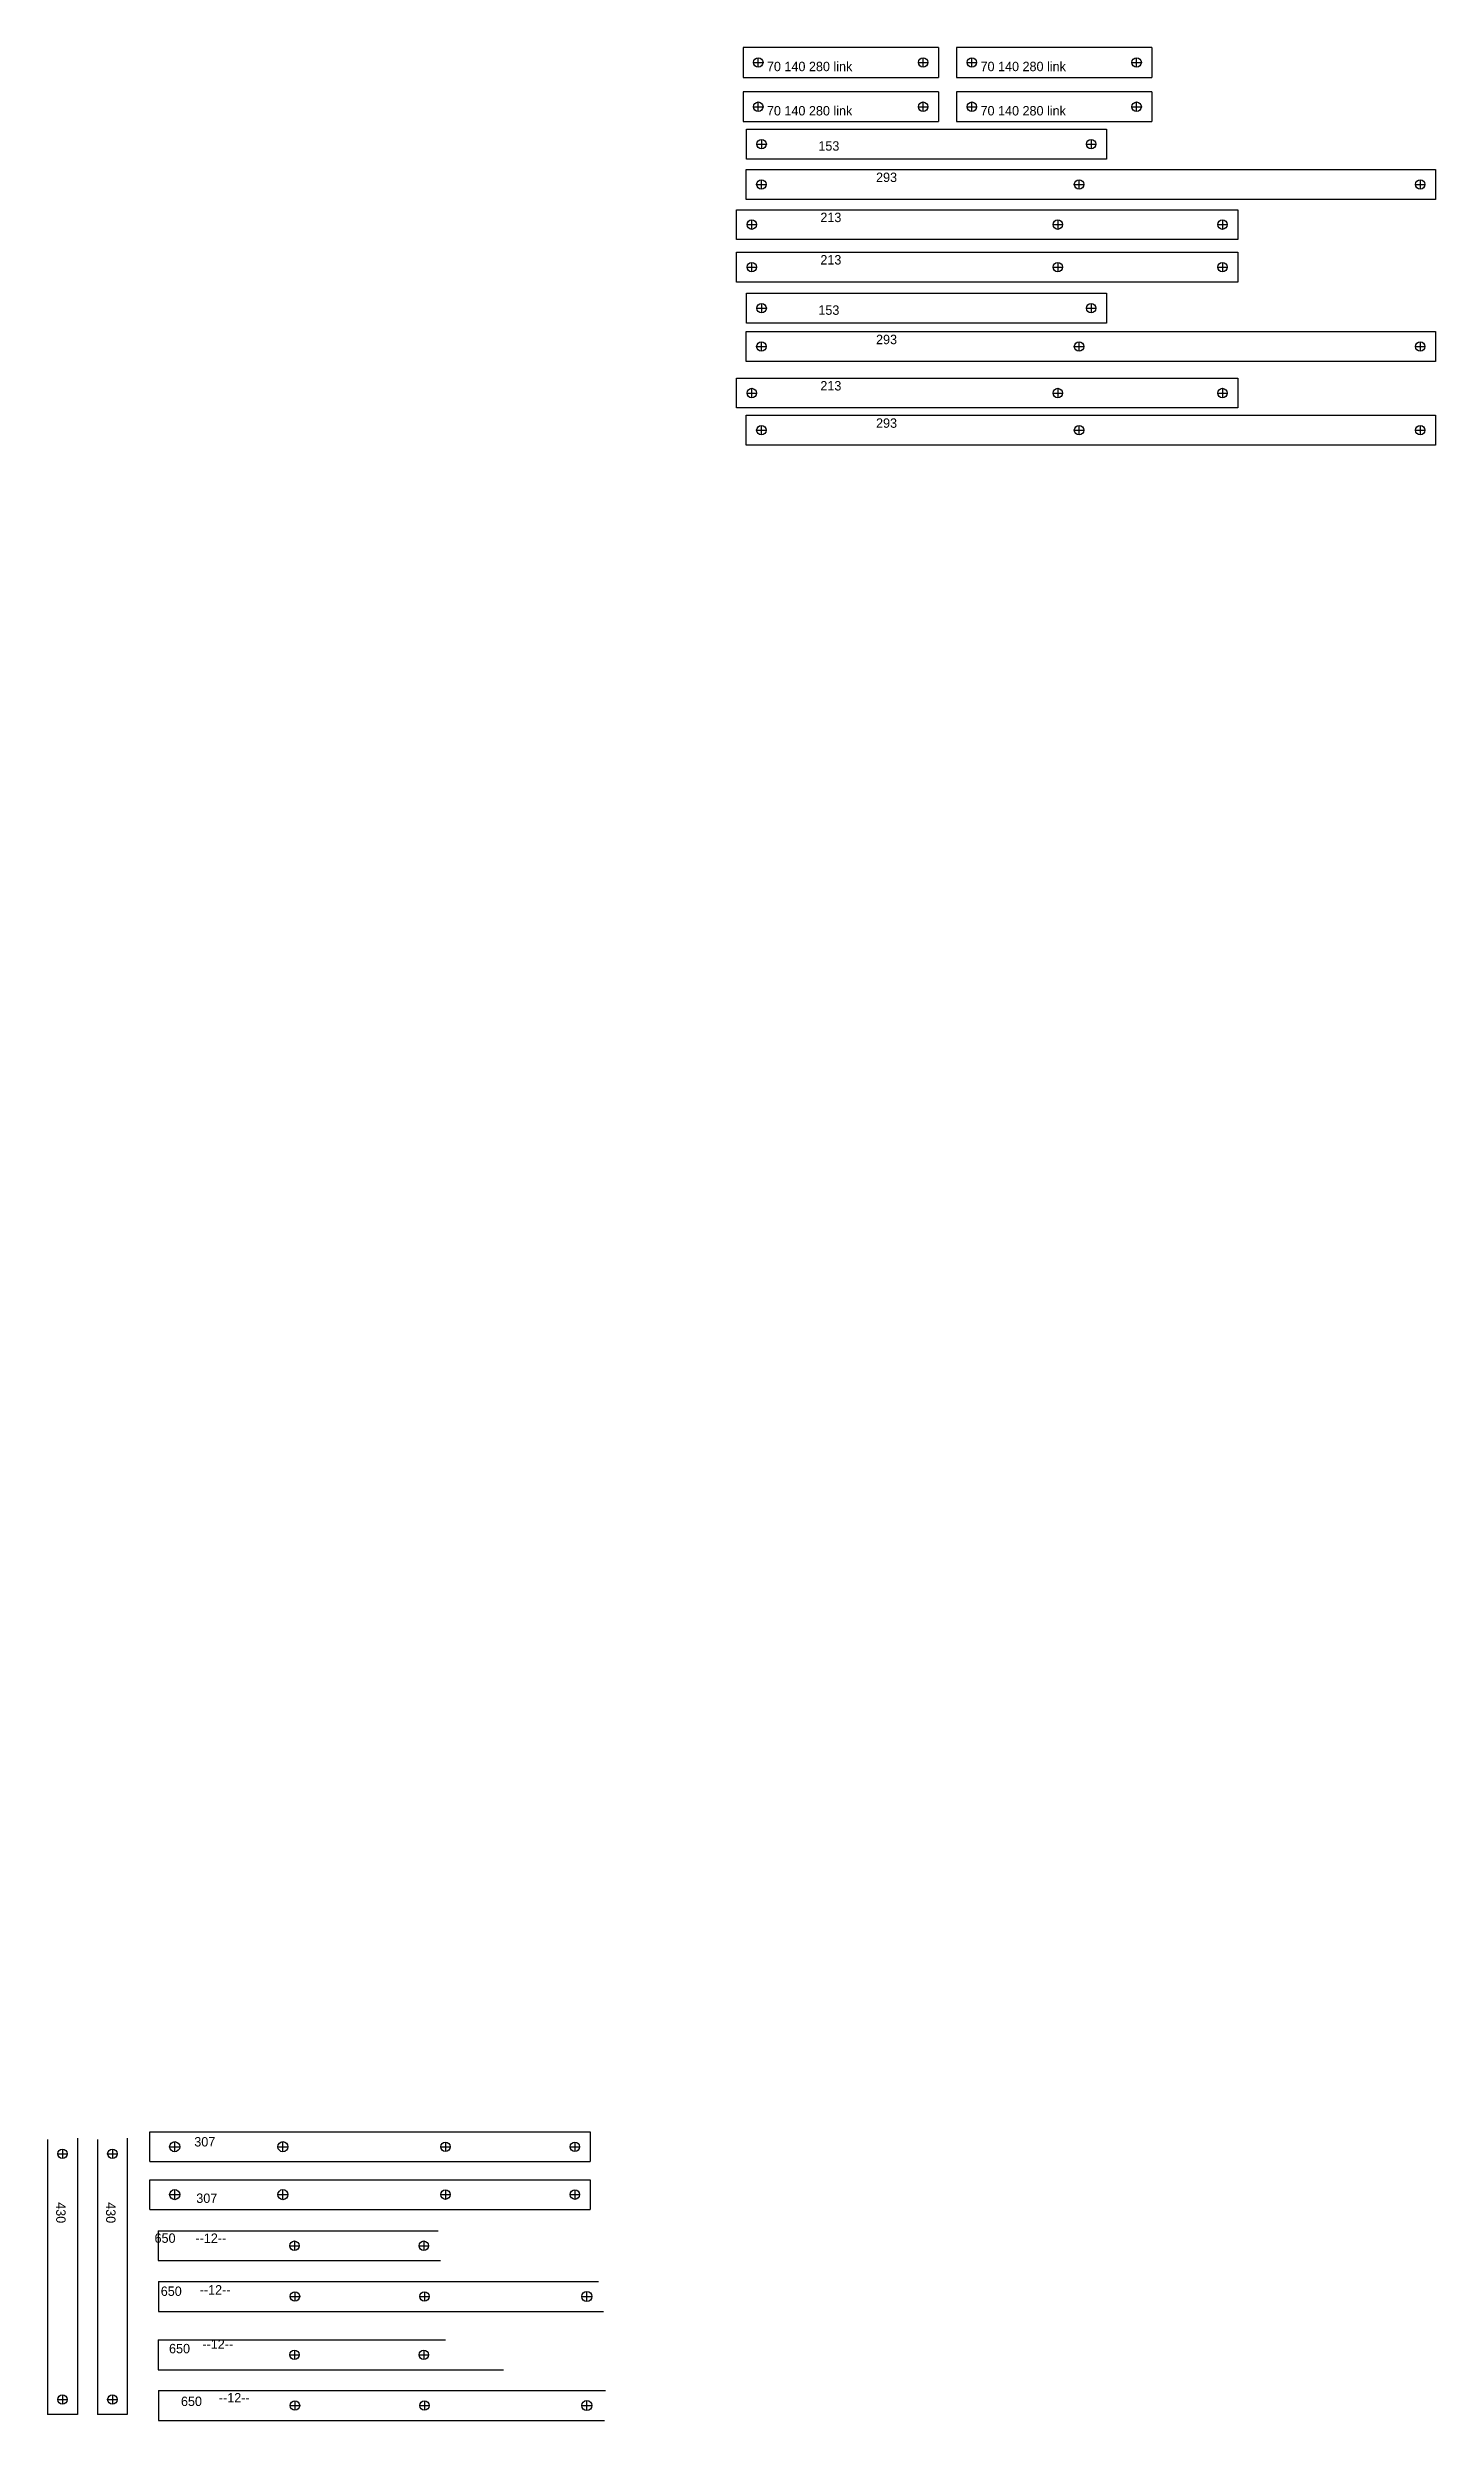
# Model space of a CAD drawing. Header units: millimetres. Extents: x -15418 to 43885, y -27590 to 23052.
# Drawn here: x 7795 to 8385, y 2557 to 3565 of the extents above; entities that cross this region are included whole.
import ezdxf

# ---------------------------------------------------------------- set-up
doc = ezdxf.new("R2010")
doc.units = ezdxf.units.MM
doc.header["$LTSCALE"] = 0.5
doc.layers.add('Layer1', color=1, linetype='Continuous')

msp = doc.modelspace()

# ---------------------------------------------------------------- texts
at = {"layer": 'Layer1', "transparency": 33554661}
for s, p in [('70 140 280 link ', (8100.8624, 3555.1477)), ('70 140 280 link ', (8191.6333, 3555.1477)), ('70 140 280 link ', (8100.8624, 3536.3323)), ('70 140 280 link ', (8191.6333, 3536.3323)), ('307', (7857.5137, 2673.2918)), ('307', (7858.3684, 2649.3055)), ('650', (7840.6291, 2632.3552)), ('--12--', (7858.0122, 2632.3129)), ('650', (7843.279, 2609.8054)), ('--12--', (7859.822, 2610.366)), ('650', (7846.7901, 2585.4138)), ('--12--', (7860.9523, 2587.3383)), ('650', (7851.8512, 2563.0075)), ('--12--', (7867.9593, 2564.5363))]:
    msp.add_text(s, height=4, dxfattribs=at).set_placement(p)
for p in [(7798.8162, 2649.6278), (7820.0445, 2649.6278)]:
    msp.add_text('430', height=4, rotation=270, dxfattribs=at).set_placement(p)
at = {"layer": 'Layer1', "transparency": 33554661, "char_height": 4, "attachment_point": 1}
for s, width, insert in [('153 ', 87.590099, (8122.7163, 3525.3699)), ('293', 60.794903, (8147.2371, 3512.0499)), ('213', 61.704468, (8123.566, 3495.0216)), ('213', 61.704468, (8123.566, 3476.993)), ('153 ', 87.590099, (8122.7163, 3455.6198)), ('293', 60.794903, (8147.2371, 3443.1459)), ('213', 61.704468, (8123.566, 3423.4707)), ('293', 60.794903, (8147.2371, 3407.6173))]:
    msp.add_mtext_dynamic_manual_height_columns(s, width=width, gutter_width=20, heights=[0], dxfattribs=dict(at, insert=insert))

# ---------------------------------------------------------------- linework, layer by layer
at = {"layer": 'Layer1', "transparency": 33554661}
for p, q in [((8173.7042, 3565.2275), (8090.7042, 3565.2275)), ((8090.7042, 3565.2275), (8090.7042, 3552.5275)), ((8097.2042, 3556.8775), (8097.2042, 3560.8775)), ((8167.2042, 3556.8775), (8167.2042, 3560.8775)), ((8173.7042, 3565.2275), (8173.7042, 3552.5275)), ((8264.4751, 3565.2275), (8181.4751, 3565.2275)), ((8181.4751, 3565.2275), (8181.4751, 3552.5275)), ((8187.9751, 3556.8775), (8187.9751, 3560.8775)), ((8257.9751, 3556.8775), (8257.9751, 3560.8775)), ((8264.4751, 3565.2275), (8264.4751, 3552.5275)), ((8090.7042, 3552.5275), (8173.7042, 3552.5275)), ((8095.2042, 3558.8775), (8099.2042, 3558.8775)), ((8165.2042, 3558.8775), (8169.2042, 3558.8775)), ((8181.4751, 3552.5275), (8264.4751, 3552.5275)), ((8185.9751, 3558.8775), (8189.9751, 3558.8775)), ((8255.9751, 3558.8775), (8259.9751, 3558.8775)), ((8173.7042, 3546.4122), (8090.7042, 3546.4122)), ((8090.7042, 3546.4122), (8090.7042, 3533.7122)), ((8095.2042, 3540.0622), (8099.2042, 3540.0622)), ((8097.2042, 3538.0622), (8097.2042, 3542.0622)), ((8165.2042, 3540.0622), (8169.2042, 3540.0622)), ((8167.2042, 3538.0622), (8167.2042, 3542.0622)), ((8173.7042, 3546.4122), (8173.7042, 3533.7122)), ((8264.4751, 3546.4122), (8181.4751, 3546.4122)), ((8181.4751, 3546.4122), (8181.4751, 3533.7122)), ((8185.9751, 3540.0622), (8189.9751, 3540.0622)), ((8187.9751, 3538.0622), (8187.9751, 3542.0622)), ((8255.9751, 3540.0622), (8259.9751, 3540.0622)), ((8257.9751, 3538.0622), (8257.9751, 3542.0622)), ((8264.4751, 3546.4122), (8264.4751, 3533.7122)), ((8090.7042, 3533.7122), (8173.7042, 3533.7122)), ((8092.1219, 3530.521), (8245.1219, 3530.521)), ((8092.1219, 3517.821), (8092.1219, 3530.521)), ((8181.4751, 3533.7122), (8264.4751, 3533.7122)), ((8245.1219, 3530.521), (8245.1219, 3517.821)), ((8096.6219, 3524.171), (8100.6219, 3524.171)), ((8098.6219, 3526.171), (8098.6219, 3522.171)), ((8236.6219, 3524.171), (8240.6219, 3524.171)), ((8238.6219, 3526.171), (8238.6219, 3522.171)), ((8091.99, 3513.3656), (8384.99, 3513.3656)), ((8091.99, 3500.6656), (8091.99, 3513.3656)), ((8245.1219, 3517.821), (8092.1219, 3517.821)), ((8384.99, 3513.3656), (8384.99, 3500.6656)), ((8384.99, 3500.6656), (8091.99, 3500.6656)), ((8096.49, 3507.0156), (8100.49, 3507.0156)), ((8098.49, 3505.0156), (8098.49, 3509.0156)), ((8231.49, 3507.0156), (8235.49, 3507.0156)), ((8233.49, 3505.0156), (8233.49, 3509.0156)), ((8376.49, 3507.0156), (8380.49, 3507.0156)), ((8378.49, 3509.0156), (8378.49, 3505.0156)), ((8087.9296, 3496.2913), (8300.9296, 3496.2913)), ((8087.9296, 3483.5913), (8087.9296, 3496.2913)), ((8092.4296, 3489.9413), (8096.4296, 3489.9413)), ((8094.4296, 3487.9413), (8094.4296, 3491.9413)), ((8222.4296, 3489.9413), (8226.4296, 3489.9413)), ((8224.4296, 3491.9413), (8224.4296, 3487.9413)), ((8292.4296, 3489.9413), (8296.4296, 3489.9413)), ((8294.4296, 3491.9413), (8294.4296, 3487.9413)), ((8300.9296, 3496.2913), (8300.9296, 3483.5913)), ((8300.9296, 3483.5913), (8087.9296, 3483.5913)), ((8087.9296, 3478.2628), (8300.9296, 3478.2628)), ((8087.9296, 3465.5628), (8087.9296, 3478.2628)), ((8092.4296, 3471.9128), (8096.4296, 3471.9128)), ((8094.4296, 3469.9128), (8094.4296, 3473.9128)), ((8222.4296, 3471.9128), (8226.4296, 3471.9128)), ((8224.4296, 3473.9128), (8224.4296, 3469.9128)), ((8292.4296, 3471.9128), (8296.4296, 3471.9128)), ((8294.4296, 3473.9128), (8294.4296, 3469.9128)), ((8300.9296, 3478.2628), (8300.9296, 3465.5628)), ((8300.9296, 3465.5628), (8087.9296, 3465.5628)), ((8092.1219, 3460.7709), (8245.1219, 3460.7709)), ((8092.1219, 3448.0709), (8092.1219, 3460.7709)), ((8245.1219, 3460.7709), (8245.1219, 3448.0709)), ((8096.6219, 3454.4209), (8100.6219, 3454.4209)), ((8098.6219, 3456.4209), (8098.6219, 3452.4209)), ((8236.6219, 3454.4209), (8240.6219, 3454.4209)), ((8238.6219, 3456.4209), (8238.6219, 3452.4209)), ((8091.99, 3444.4616), (8384.99, 3444.4616)), ((8091.99, 3431.7616), (8091.99, 3444.4616)), ((8245.1219, 3448.0709), (8092.1219, 3448.0709)), ((8098.49, 3436.1116), (8098.49, 3440.1116)), ((8233.49, 3436.1116), (8233.49, 3440.1116)), ((8378.49, 3440.1116), (8378.49, 3436.1116)), ((8384.99, 3444.4616), (8384.99, 3431.7616)), ((8384.99, 3431.7616), (8091.99, 3431.7616)), ((8096.49, 3438.1116), (8100.49, 3438.1116)), ((8231.49, 3438.1116), (8235.49, 3438.1116)), ((8376.49, 3438.1116), (8380.49, 3438.1116)), ((8087.9296, 3424.7405), (8300.9296, 3424.7405)), ((8087.9296, 3412.0405), (8087.9296, 3424.7405)), ((8094.4296, 3416.3905), (8094.4296, 3420.3905)), ((8224.4296, 3420.3905), (8224.4296, 3416.3905)), ((8294.4296, 3420.3905), (8294.4296, 3416.3905)), ((8300.9296, 3424.7405), (8300.9296, 3412.0405)), ((8300.9296, 3412.0405), (8087.9296, 3412.0405)), ((8091.99, 3408.933), (8384.99, 3408.933)), ((8091.99, 3396.233), (8091.99, 3408.933)), ((8092.4296, 3418.3905), (8096.4296, 3418.3905)), ((8222.4296, 3418.3905), (8226.4296, 3418.3905)), ((8292.4296, 3418.3905), (8296.4296, 3418.3905)), ((8384.99, 3408.933), (8384.99, 3396.233)), ((8096.49, 3402.583), (8100.49, 3402.583)), ((8098.49, 3400.583), (8098.49, 3404.583)), ((8231.49, 3402.583), (8235.49, 3402.583)), ((8233.49, 3400.583), (8233.49, 3404.583)), ((8376.49, 3402.583), (8380.49, 3402.583)), ((8378.49, 3404.583), (8378.49, 3400.583)), ((8384.99, 3396.233), (8091.99, 3396.233)), ((7795.1235, 2676.284), (7795.1235, 2559.4193)), ((7807.8235, 2676.7802), (7807.8235, 2559.4193)), ((7816.3517, 2676.284), (7816.3517, 2559.4193)), ((7829.0517, 2676.7802), (7829.0517, 2559.4193)), ((7838.6878, 2666.8485), (7838.6878, 2679.5485)), ((7838.6878, 2679.5485), (8025.6878, 2679.5485)), ((7847.1878, 2673.1985), (7851.1878, 2673.1985)), ((7849.1878, 2671.1985), (7849.1878, 2675.1985)), ((7893.1878, 2673.1985), (7897.1878, 2673.1985)), ((7895.1878, 2671.1985), (7895.1878, 2675.1985)), ((7962.2378, 2673.1985), (7966.2378, 2673.1985)), ((7964.2378, 2675.1985), (7964.2378, 2671.1985)), ((8017.2378, 2673.1985), (8021.2378, 2673.1985)), ((8019.2378, 2675.1985), (8019.2378, 2671.1985)), ((8025.6878, 2679.5485), (8025.6878, 2666.8485)), ((7799.4735, 2670.2193), (7803.4735, 2670.2193)), ((7801.4735, 2672.2193), (7801.4735, 2668.2193)), ((7820.7017, 2670.2193), (7824.7017, 2670.2193)), ((7822.7017, 2672.2193), (7822.7017, 2668.2193)), ((7838.6878, 2666.8485), (8025.6878, 2666.8485)), ((7838.6878, 2646.4762), (7838.6878, 2659.1762)), ((7838.6878, 2659.1762), (8025.6878, 2659.1762)), ((7847.1878, 2652.8262), (7851.1878, 2652.8262)), ((7849.1878, 2650.8262), (7849.1878, 2654.8262)), ((7893.1878, 2652.8262), (7897.1878, 2652.8262)), ((7895.1878, 2650.8262), (7895.1878, 2654.8262)), ((7962.2378, 2652.8262), (7966.2378, 2652.8262)), ((7964.2378, 2654.8262), (7964.2378, 2650.8262)), ((8017.2378, 2652.8262), (8021.2378, 2652.8262)), ((8019.2378, 2654.8262), (8019.2378, 2650.8262)), ((8025.6878, 2659.1762), (8025.6878, 2646.4762)), ((7838.6878, 2646.4762), (8025.6878, 2646.4762)), ((7842.109, 2637.4859), (7842.109, 2624.7859)), ((7842.109, 2637.4859), (7961.1159, 2637.4859)), ((7900.059, 2633.1359), (7900.059, 2629.1359)), ((7955.059, 2633.1359), (7955.059, 2629.1359)), ((7842.109, 2624.7859), (7962.2048, 2624.7859)), ((7898.059, 2631.1359), (7902.059, 2631.1359)), ((7953.059, 2631.1359), (7957.059, 2631.1359)), ((7842.3557, 2615.91), (7842.3557, 2603.21)), ((7842.3557, 2615.91), (8029.3494, 2615.91)), ((7842.3557, 2603.21), (8031.4074, 2603.21)), ((7898.3057, 2609.56), (7902.3057, 2609.56)), ((7900.3057, 2611.56), (7900.3057, 2607.56)), ((7953.3057, 2609.56), (7957.3057, 2609.56)), ((7955.3057, 2611.56), (7955.3057, 2607.56)), ((8022.3557, 2609.56), (8026.3557, 2609.56)), ((8024.3557, 2607.56), (8024.3557, 2611.56)), ((7842.109, 2591.1181), (7842.109, 2578.4181)), ((7842.109, 2591.1181), (7964.2547, 2591.1181)), ((7898.059, 2584.7681), (7902.059, 2584.7681)), ((7900.059, 2586.7681), (7900.059, 2582.7681)), ((7953.059, 2584.7681), (7957.059, 2584.7681)), ((7955.059, 2586.7681), (7955.059, 2582.7681)), ((7842.109, 2578.4181), (7988.9863, 2578.4181)), ((7799.4735, 2565.7693), (7803.4735, 2565.7693)), ((7801.4735, 2567.7693), (7801.4735, 2563.7693)), ((7820.7017, 2565.7693), (7824.7017, 2565.7693)), ((7822.7017, 2567.7693), (7822.7017, 2563.7693)), ((7842.3557, 2569.5422), (7842.3557, 2556.8422)), ((7842.3557, 2569.5422), (8032.2531, 2569.5422)), ((7898.3057, 2563.1922), (7902.3057, 2563.1922)), ((7900.3057, 2565.1922), (7900.3057, 2561.1922)), ((7953.3057, 2563.1922), (7957.3057, 2563.1922)), ((7955.3057, 2565.1922), (7955.3057, 2561.1922)), ((8022.3557, 2563.1922), (8026.3557, 2563.1922)), ((8024.3557, 2561.1922), (8024.3557, 2565.1922)), ((7807.8235, 2559.4193), (7795.1235, 2559.4193)), ((7829.0517, 2559.4193), (7816.3517, 2559.4193)), ((7842.3557, 2556.8422), (8031.8899, 2556.8422))]:
    msp.add_line(p, q, dxfattribs=at)
for centre, radius in [((8097.2042, 3558.8775), 2), ((8167.2042, 3558.8775), 2), ((8187.9751, 3558.8775), 2), ((8257.9751, 3558.8775), 2), ((8097.2042, 3540.0622), 2), ((8167.2042, 3540.0622), 2), ((8187.9751, 3540.0622), 2), ((8257.9751, 3540.0622), 2), ((8098.6219, 3524.171), 2), ((8238.6219, 3524.171), 2), ((8098.49, 3507.0156), 2), ((8233.49, 3507.0156), 2), ((8378.49, 3507.0156), 2), ((8094.4296, 3489.9413), 2), ((8224.4296, 3489.9413), 2), ((8294.4296, 3489.9413), 2), ((8094.4296, 3471.9128), 2), ((8224.4296, 3471.9128), 2), ((8294.4296, 3471.9128), 2), ((8098.6219, 3454.4209), 2), ((8238.6219, 3454.4209), 2), ((8098.49, 3438.1116), 2), ((8233.49, 3438.1116), 2), ((8378.49, 3438.1116), 2), ((8094.4296, 3418.3905), 2), ((8224.4296, 3418.3905), 2), ((8294.4296, 3418.3905), 2), ((8098.49, 3402.583), 2), ((8233.49, 3402.583), 2), ((8378.49, 3402.583), 2), ((7849.1878, 2673.1985), 2.15), ((7895.1878, 2673.1985), 2.15), ((7964.2378, 2673.1985), 2), ((8019.2378, 2673.1985), 2), ((7801.4735, 2670.2193), 2), ((7822.7017, 2670.2193), 2), ((7849.1878, 2652.8262), 2.15), ((7895.1878, 2652.8262), 2.15), ((7964.2378, 2652.8262), 2), ((8019.2378, 2652.8262), 2), ((7900.059, 2631.1359), 2), ((7955.059, 2631.1359), 2), ((7900.3057, 2609.56), 2), ((7955.3057, 2609.56), 2), ((8024.3557, 2609.56), 2.15), ((7900.059, 2584.7681), 2), ((7955.059, 2584.7681), 2), ((7801.4735, 2565.7693), 2), ((7822.7017, 2565.7693), 2), ((7900.3057, 2563.1922), 2), ((7955.3057, 2563.1922), 2), ((8024.3557, 2563.1922), 2.15)]:
    msp.add_circle(centre, radius, dxfattribs=at)

msp.set_redraw_order([(e.dxf.handle, doc.entitydb.next_handle()) for e in msp.query("TEXT MTEXT ATTDEF DIMENSION ARC_DIMENSION")])  # texts and dimensions are drawn at this point

doc.saveas('drawing.dxf')
